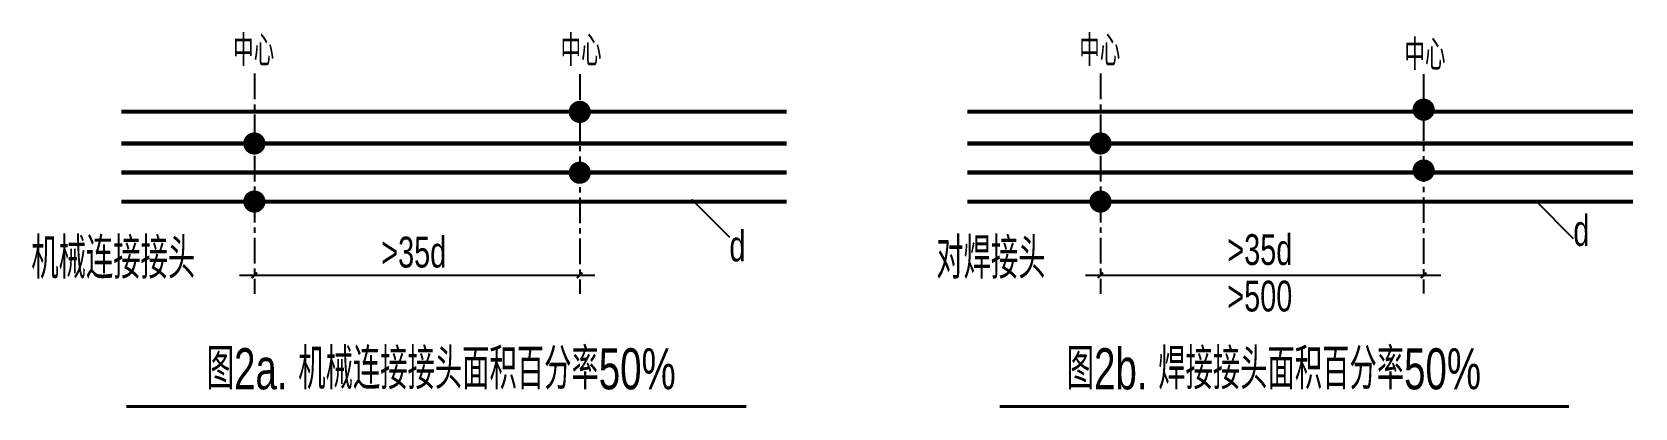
# Model space of a CAD drawing. Header units: millimetres. Extents: x -981077 to -572908, y -546666 to -409449.
# Drawn here: x -981077 to -965471, y -460123 to -456462 of the extents above; entities that cross this region are included whole.
import ezdxf
from ezdxf.enums import TextEntityAlignment as Align

# ---------------------------------------------------------------- set-up
doc = ezdxf.new("R2010")
doc.units = ezdxf.units.MM
doc.header["$LTSCALE"] = 1000
doc.linetypes.add('CENTER', pattern=[2, 1.25, -0.25, 0.25, -0.25])
doc.layers.add('GJ', color=4, linetype='Continuous')
doc.layers.add('HZ', color=7, linetype='Continuous')
doc.styles.add('FF', font='sjrf.shx', dxfattribs={"width": 0.7, "bigfont": 'hzf.shx'})

msp = doc.modelspace()

# ---------------------------------------------------------------- texts
at = {"layer": 'HZ', "ltscale": 0.2, "style": 'FF', "width": 0.7}
for s, height, p in [('中心', 300, (-978919.098, -456793.411)), ('中心', 300, (-975731.148, -456793.411)), ('中心', 300, (-970681.504, -456793.411)), ('中心', 300, (-967514.866, -456833.636)), ('机械连接接头', 400, (-980286.302, -458865.113)), ('>35d', 300, (-977360.613, -458755.565)), ('对焊接头', 400, (-971741.325, -458865.113)), ('>35d', 300, (-969123.019, -458731.016)), ('>500', 300, (-969123.019, -459183.82)), ('图2a. 机械连接接头面积百分率50%', 400, (-977092.725, -459941.877)), ('图2b. 焊接接头面积百分率50%', 400, (-968985.894, -459941.877))]:
    msp.add_text(s, height=height, dxfattribs=at).set_placement(p, align=Align.CENTER)
for p in [(-966070.882, -458544.835), (-974287.164, -458695.89)]:
    msp.add_text('d', height=300, dxfattribs=at).set_placement(p)

# ---------------------------------------------------------------- linework, layer by layer
at = {"layer": 'GJ', "ltscale": 0.2, "const_width": 40}
for points in [[(-980208.402, -457237.004), (-973728.402, -457237.004)], [(-971970.808, -457237.004), (-965490.808, -457237.004)], [(-980208.402, -457547.335), (-973728.402, -457547.335)], [(-971970.808, -457547.335), (-965490.808, -457547.335)], [(-980208.402, -457829.736), (-973728.402, -457829.736)], [(-971970.808, -457829.736), (-965490.808, -457829.736)], [(-980208.402, -458113.358), (-973728.402, -458113.358)], [(-971970.808, -458113.358), (-965490.808, -458113.358)]]:
    msp.add_lwpolyline(points, dxfattribs=at)
at = {"layer": 'GJ', "ltscale": 0.2, "const_width": 108}
for points in [[(-975798.402, -457239.786, 1), (-975690.402, -457239.786, 1)], [(-967582.12, -457218.221, 1), (-967474.12, -457218.221, 1)], [(-978966.402, -457547.335, 1), (-978858.402, -457547.335, 1)], [(-970728.808, -457547.335, 1), (-970620.808, -457547.335, 1)], [(-975798.402, -457832.518, 1), (-975690.402, -457832.518, 1)], [(-967582.12, -457810.952, 1), (-967474.12, -457810.952, 1)], [(-978966.402, -458113.358, 1), (-978858.402, -458113.358, 1)], [(-970728.808, -458113.358, 1), (-970620.808, -458113.358, 1)]]:
    msp.add_lwpolyline(points, format="xyb", close=True, dxfattribs=at)
at = {"layer": 'HZ', "linetype": 'CENTER', "ltscale": 0.2}
for p, q in [((-978912.402, -456866.707), (-978912.402, -459011.772)), ((-975744.402, -456873.69), (-975744.402, -459011.772)), ((-970674.808, -456866.707), (-970674.808, -459011.772)), ((-967528.12, -456871.216), (-967528.12, -459009.299))]:
    msp.add_line(p, q, dxfattribs=at)
at = {"layer": 'HZ', "ltscale": 0.2}
for p, q in [((-974656.897, -458090.471), (-974287.164, -458460.449)), ((-966440.615, -458101.688), (-966070.882, -458471.667)), ((-979057.053, -458831.231), (-975597.577, -458831.231)), ((-970819.459, -458831.231), (-967359.983, -458831.231))]:
    msp.add_line(p, q, dxfattribs=at)
at = {"layer": 'HZ', "ltscale": 0.2, "const_width": 20}
for points in [[(-978939.192, -458857.906), (-978885.613, -458804.557)], [(-975771.192, -458857.906), (-975717.613, -458804.557)], [(-970701.598, -458857.906), (-970648.019, -458804.557)], [(-967554.91, -458857.906), (-967501.331, -458804.557)]]:
    msp.add_lwpolyline(points, dxfattribs=at)
at = {"layer": 'HZ', "linetype": 'Continuous', "ltscale": 0.2, "const_width": 30}
for points in [[(-980157.445, -460108.415), (-974121.567, -460108.415)], [(-971655.932, -460108.415), (-966113.182, -460108.415)]]:
    msp.add_lwpolyline(points, dxfattribs=at)

msp.set_redraw_order([(e.dxf.handle, doc.entitydb.next_handle()) for e in msp.query("TEXT MTEXT ATTDEF DIMENSION ARC_DIMENSION")])  # texts and dimensions are drawn at this point

doc.saveas('drawing.dxf')
